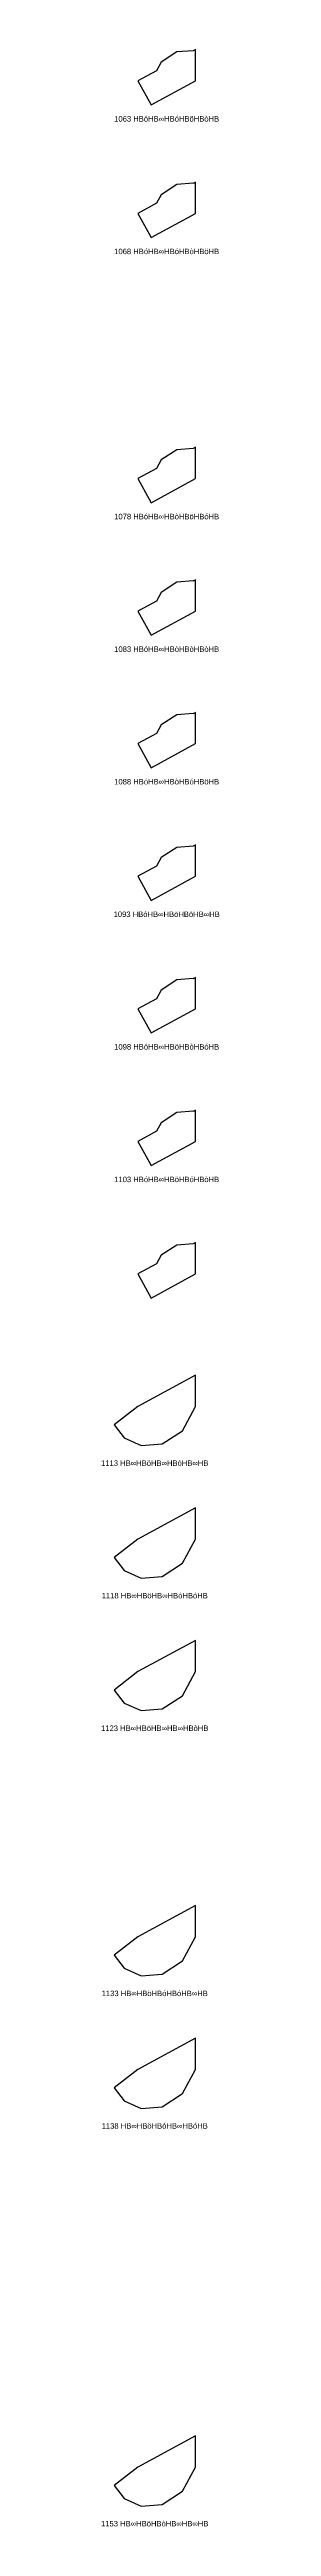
# Model space of a CAD drawing. Header units: millimetres. Extents: x 122552 to 1654769, y -10280102 to 62068.
# Drawn here: x 1447020 to 1470758, y -9149953 to -8652047 of the extents above; entities that cross this region are included whole.
import ezdxf
from ezdxf.enums import TextEntityAlignment as Align

# ---------------------------------------------------------------- set-up
doc = ezdxf.new("R2010")
doc.units = ezdxf.units.MM
doc.styles.add('Arial', font='arial_0.ttf')

msp = doc.modelspace()

# ---------------------------------------------------------------- linework, layer by layer
for points in [[(1456978, -8663193), (1465929, -8658336), (1465929, -8652047), (1465451, -8652307), (1465449, -8652277), (1462161, -8652538), (1459015, -8654583), (1458079, -8656308), (1454342, -8658336)], [(1456978, -8689842), (1465929, -8684984), (1465929, -8678696), (1465451, -8678955), (1465449, -8678926), (1462161, -8679187), (1459015, -8681232), (1458079, -8682956), (1454342, -8684984)], [(1456978, -8743139), (1465929, -8738282), (1465929, -8731993), (1465451, -8732253), (1465449, -8732223), (1462161, -8732484), (1459015, -8734529), (1458079, -8736254), (1454342, -8738282)], [(1456978, -8769788), (1465929, -8764930), (1465929, -8758642), (1465451, -8758901), (1465449, -8758872), (1462161, -8759133), (1459015, -8761178), (1458079, -8762902), (1454342, -8764930)], [(1456978, -8796437), (1465929, -8791579), (1465929, -8785291), (1465451, -8785550), (1465449, -8785521), (1462161, -8785781), (1459015, -8787826), (1458079, -8789551), (1454342, -8791579)], [(1456978, -8823085), (1465929, -8818228), (1465929, -8811939), (1465451, -8812199), (1465449, -8812169), (1462161, -8812430), (1459015, -8814475), (1458079, -8816200), (1454342, -8818228)], [(1456978, -8849734), (1465929, -8844876), (1465929, -8838588), (1465451, -8838847), (1465449, -8838818), (1462161, -8839079), (1459015, -8841124), (1458079, -8842848), (1454342, -8844876)], [(1456978, -8876383), (1465929, -8871525), (1465929, -8865237), (1465451, -8865496), (1465449, -8865467), (1462161, -8865727), (1459015, -8867772), (1458079, -8869497), (1454342, -8871525)], [(1456978, -8903031), (1465929, -8898174), (1465929, -8891885), (1465451, -8892145), (1465449, -8892115), (1462161, -8892376), (1459015, -8894421), (1458079, -8896146), (1454342, -8898174)], [(1465929, -8918534), (1454342, -8924822), (1449524, -8928527), (1451535, -8931141), (1454964, -8932665), (1459220, -8932327), (1463293, -8929680), (1465929, -8924822)], [(1465929, -8945183), (1454342, -8951471), (1449524, -8955175), (1451535, -8957790), (1454964, -8959314), (1459220, -8958976), (1463293, -8956329), (1465929, -8951471)], [(1465929, -8971831), (1454342, -8978120), (1449524, -8981824), (1451535, -8984439), (1454964, -8985962), (1459220, -8985625), (1463293, -8982977), (1465929, -8978120)], [(1465929, -9025129), (1454342, -9031417), (1449524, -9035121), (1451535, -9037736), (1454964, -9039260), (1459220, -9038922), (1463293, -9036275), (1465929, -9031417)], [(1465929, -9051777), (1454342, -9058066), (1449524, -9061770), (1451535, -9064385), (1454964, -9065908), (1459220, -9065571), (1463293, -9062923), (1465929, -9058066)], [(1465929, -9131723), (1454342, -9138012), (1449524, -9141716), (1451535, -9144331), (1454964, -9145854), (1459220, -9145517), (1463293, -9142869), (1465929, -9138012)]]:
    msp.add_lwpolyline(points, close=True)

# ---------------------------------------------------------------- texts
at = {"style": 'Arial'}
for s, p in [('1063 HBóHB∞HBóHBöHBòHB', (1460136, -8665980)), ('1068 HBóHB∞HBóHBòHBöHB', (1460136, -8692628)), ('1078 HBóHB∞HBòHBöHBóHB', (1460136, -8745926)), ('1083 HBóHB∞HBòHBòHBòHB', (1460136, -8772574)), ('1088 HBóHB∞HBòHBóHBöHB', (1460136, -8799223)), ('1093 HBóHB∞HBöHBöHB∞HB', (1460136, -8825872)), ('1098 HBóHB∞HBöHBòHBóHB', (1460136, -8852520)), ('1103 HBóHB∞HBöHBóHBòHB', (1460136, -8879169)), ('1113 HB∞HBöHB∞HBòHB∞HB', (1457727, -8936198)), ('1118 HB∞HBöHB∞HBóHBóHB', (1457727, -8962846)), ('1123 HB∞HBöHB∞HB∞HBòHB', (1457727, -8989495)), ('1133 HB∞HBöHBóHBóHB∞HB', (1457727, -9042792)), ('1138 HB∞HBöHBóHB∞HBóHB', (1457727, -9069441)), ('1153 HB∞HBöHBòHB∞HB∞HB', (1457727, -9149387))]:
    msp.add_text(s, height=1100, dxfattribs=at).set_placement(p, align=Align.MIDDLE_CENTER)

doc.saveas('drawing.dxf')
